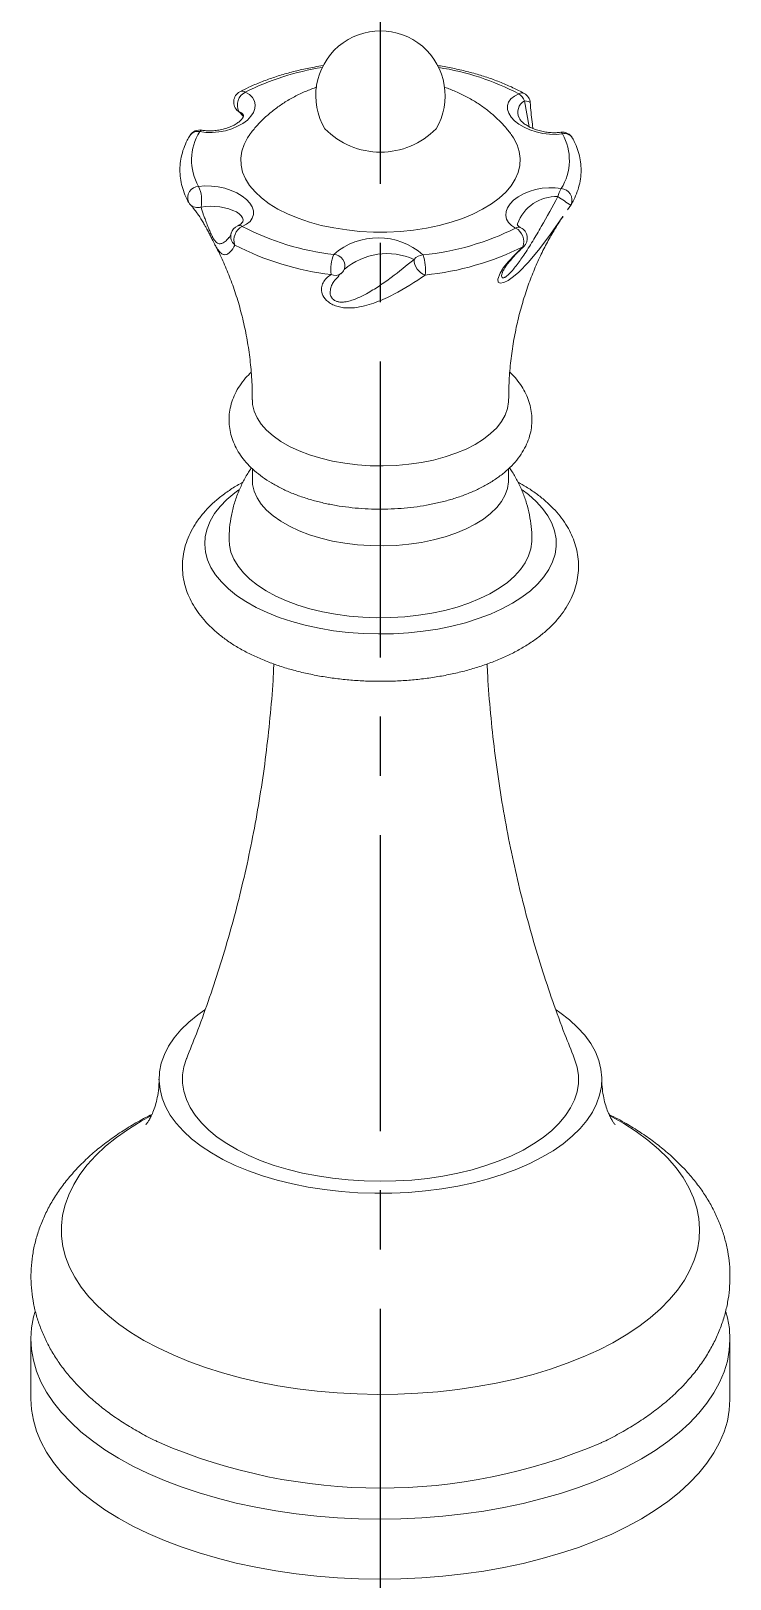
# Paper-space layout '_Trimetric' of a CAD drawing. Header units: millimetres. Extents: x -15 to 41, y -204747 to 204733.
# Drawn here: x -15 to 15, y -7.7 to 58.7 of the extents above; entities that cross this region are included whole.
import ezdxf

# ---------------------------------------------------------------- set-up
doc = ezdxf.new("R2010")
doc.units = ezdxf.units.MM
doc.linetypes.add('CENTERX2', pattern=[20.32, 12.7, -2.54, 2.54, -2.54])

psp = doc.layouts.new('_Trimetric')

# ---------------------------------------------------------------- linework, layer by layer
at = {"color": 7, "linetype": 'CENTERX2'}
psp.add_line((0, -204732.829), (0, 204732.829), dxfattribs=at)
at = {"color": 8, "linetype": 'Continuous', "lineweight": 15}
for p, q in [((-6.075, 55.224), (-5.882, 55.019)), ((6.385, 54.575), (6.176, 55.681))]:
    psp.add_line(p, q, dxfattribs=at)
at = {"color": 7, "linetype": 'Continuous', "lineweight": 15}
for p, q in [((8.168, 51.214), (8.023, 51.006)), ((8.168, 51.213), (8.168, 51.214)), ((-6.535, 49.785), (-6.505, 49.818)), ((-7.124, 49.552), (-7.155, 49.612)), ((-5.5, 39.91), (-5.5, 39.43)), ((5.5, 39.43), (5.5, 39.912)), ((-15, 2.572), (-15, 0)), ((15, 0), (15, 2.572))]:
    psp.add_line(p, q, dxfattribs=at)
at = {"color": 7, "linetype": 'Continuous', "lineweight": 15, "flags": 128}
for points in [[(-5.801, 56.063), (-5.627, 55.955), (-5.496, 55.825), (-5.411, 55.679), (-5.375, 55.521), (-5.388, 55.355), (-5.45, 55.187), (-5.56, 55.022), (-5.714, 54.864), (-5.908, 54.72), (-6.134, 54.593), (-6.387, 54.487), (-6.658, 54.406), (-6.939, 54.352), (-7.221, 54.327), (-7.496, 54.332), (-7.755, 54.366)], [(7.808, 54.272), (7.539, 54.249), (7.256, 54.255), (6.968, 54.29), (6.683, 54.353), (6.411, 54.442), (6.16, 54.554), (5.937, 54.686), (5.749, 54.833), (5.603, 54.992), (5.503, 55.156), (5.452, 55.322), (5.451, 55.483), (5.501, 55.635), (5.6, 55.774), (5.745, 55.894), (5.931, 55.993)], [(5.604, 54.248), (5.71, 54.093), (5.862, 53.804), (5.958, 53.51), (5.999, 53.212), (5.983, 52.914), (5.912, 52.617), (5.786, 52.326), (5.605, 52.042), (5.373, 51.769), (5.09, 51.508), (4.759, 51.263), (4.384, 51.035), (3.969, 50.827), (3.516, 50.64), (3.03, 50.477), (2.516, 50.339), (1.979, 50.227), (1.423, 50.142), (0.854, 50.086), (0.277, 50.057), (-0.303, 50.058), (-0.88, 50.088), (-1.449, 50.146), (-2.004, 50.232), (-2.541, 50.345), (-3.053, 50.484), (-3.538, 50.648), (-3.989, 50.836), (-4.403, 51.045), (-4.776, 51.274), (-5.104, 51.52), (-5.384, 51.781), (-5.615, 52.055), (-5.793, 52.339), (-5.917, 52.631), (-5.985, 52.927), (-5.998, 53.226), (-5.955, 53.524), (-5.856, 53.818), (-5.702, 54.106), (-5.608, 54.243)], [(-7.808, 52.016), (-7.539, 52.039), (-7.256, 52.033), (-6.968, 51.998), (-6.683, 51.935), (-6.411, 51.847), (-6.16, 51.734), (-5.937, 51.603), (-5.749, 51.455), (-5.603, 51.297), (-5.503, 51.133), (-5.452, 50.967), (-5.451, 50.806), (-5.501, 50.653), (-5.6, 50.515), (-5.745, 50.395), (-5.931, 50.296)], [(5.801, 50.226), (5.627, 50.334), (5.496, 50.463), (5.411, 50.609), (5.375, 50.768), (5.388, 50.934), (5.45, 51.102), (5.56, 51.267), (5.714, 51.424), (5.908, 51.569), (6.134, 51.696), (6.387, 51.801), (6.658, 51.882), (6.939, 51.936), (7.221, 51.961), (7.496, 51.957), (7.755, 51.923)], [(5.5, 42.858), (5.498, 42.775), (5.453, 42.489), (5.352, 42.207), (5.197, 41.931), (4.988, 41.665), (4.728, 41.411), (4.42, 41.172), (4.066, 40.951), (3.67, 40.749), (3.237, 40.568), (2.77, 40.411), (2.275, 40.279), (1.757, 40.174), (1.221, 40.096), (0.672, 40.047), (0.116, 40.026), (-0.441, 40.035), (-0.993, 40.072), (-1.535, 40.138), (-2.062, 40.232), (-2.567, 40.353), (-3.046, 40.5), (-3.493, 40.67), (-3.905, 40.864), (-4.277, 41.077), (-4.605, 41.309), (-4.886, 41.557), (-5.116, 41.819), (-5.294, 42.09), (-5.418, 42.37), (-5.486, 42.655), (-5.5, 42.858)], [(5.5, 39.43), (5.498, 39.346), (5.453, 39.06), (5.352, 38.778), (5.197, 38.502), (4.988, 38.236), (4.728, 37.982), (4.42, 37.744), (4.066, 37.522), (3.67, 37.32), (3.237, 37.139), (2.77, 36.983), (2.275, 36.851), (1.757, 36.745), (1.221, 36.668), (0.672, 36.618), (0.116, 36.598), (-0.441, 36.606), (-0.993, 36.644), (-1.535, 36.71), (-2.062, 36.804), (-2.567, 36.924), (-3.046, 37.071), (-3.493, 37.242), (-3.905, 37.435), (-4.277, 37.649), (-4.605, 37.881), (-4.886, 38.129), (-5.116, 38.39), (-5.294, 38.662), (-5.418, 38.942), (-5.486, 39.226), (-5.5, 39.43)], [(6.5, 36.858), (6.498, 36.779), (6.456, 36.471), (6.359, 36.166), (6.208, 35.866), (6.004, 35.576), (5.749, 35.296), (5.444, 35.029), (5.093, 34.778), (4.699, 34.545), (4.265, 34.332), (3.794, 34.14), (3.291, 33.971), (2.759, 33.827), (2.205, 33.709), (1.631, 33.618), (1.044, 33.554), (0.447, 33.518), (-0.153, 33.511), (-0.752, 33.533), (-1.345, 33.583), (-1.926, 33.661), (-2.49, 33.766), (-3.034, 33.897), (-3.551, 34.054), (-4.038, 34.235), (-4.491, 34.438), (-4.905, 34.662), (-5.278, 34.904), (-5.605, 35.163), (-5.885, 35.437), (-6.115, 35.723), (-6.292, 36.018), (-6.416, 36.321), (-6.485, 36.628), (-6.5, 36.858)], [(7.541, 16.69), (7.701, 16.579), (8.105, 16.267), (8.46, 15.94), (8.766, 15.6), (9.021, 15.249), (9.222, 14.889), (9.37, 14.522), (9.462, 14.15), (9.499, 13.776), (9.48, 13.401), (9.406, 13.028), (9.276, 12.659), (9.092, 12.297), (8.855, 11.943), (8.566, 11.599), (8.226, 11.267), (7.838, 10.95), (7.404, 10.649), (6.927, 10.366), (6.409, 10.103), (5.853, 9.861), (5.263, 9.641), (4.642, 9.446), (3.994, 9.275), (3.323, 9.131), (2.632, 9.013), (1.925, 8.923), (1.207, 8.861), (0.483, 8.828), (-0.245, 8.823), (-0.971, 8.847), (-1.692, 8.9), (-2.403, 8.981), (-3.099, 9.089), (-3.777, 9.225), (-4.434, 9.387), (-5.064, 9.575), (-5.664, 9.787), (-6.231, 10.021), (-6.762, 10.278), (-7.253, 10.555), (-7.701, 10.85), (-8.105, 11.162), (-8.46, 11.489), (-8.766, 11.829), (-9.021, 12.18), (-9.222, 12.54), (-9.37, 12.907), (-9.462, 13.279), (-9.499, 13.653), (-9.48, 14.028), (-9.406, 14.401), (-9.276, 14.77), (-9.092, 15.132), (-8.855, 15.487), (-8.566, 15.831), (-8.226, 16.162), (-7.838, 16.479), (-7.54, 16.691)], [(8.317, 14.617), (8.332, 14.581), (8.44, 14.233), (8.494, 13.881), (8.492, 13.529), (8.436, 13.177), (8.324, 12.829), (8.159, 12.487), (7.941, 12.153), (7.671, 11.829), (7.352, 11.517), (6.985, 11.22), (6.572, 10.938), (6.117, 10.675), (5.622, 10.431), (5.091, 10.209), (4.527, 10.009), (3.933, 9.834), (3.314, 9.683), (2.674, 9.559), (2.016, 9.462), (1.345, 9.392), (0.665, 9.35), (-0.019, 9.337), (-0.703, 9.352), (-1.382, 9.395), (-2.053, 9.466), (-2.71, 9.565), (-3.349, 9.691), (-3.967, 9.843), (-4.559, 10.02), (-5.121, 10.221), (-5.651, 10.444), (-6.143, 10.689), (-6.596, 10.954), (-7.006, 11.236), (-7.371, 11.534), (-7.687, 11.847), (-7.954, 12.171), (-8.17, 12.506), (-8.332, 12.849), (-8.44, 13.197), (-8.494, 13.548), (-8.492, 13.901), (-8.436, 14.252), (-8.324, 14.6), (-8.317, 14.617)], [(14.828, 3.736), (14.895, 3.486), (14.975, 3.021), (15, 2.554), (14.971, 2.088), (14.887, 1.623), (14.748, 1.162), (14.556, 0.706), (14.311, 0.257), (14.013, -0.184), (13.665, -0.615), (13.266, -1.034), (12.819, -1.44), (12.326, -1.831), (11.787, -2.207), (11.205, -2.564), (10.583, -2.903), (9.922, -3.223), (9.224, -3.521), (8.493, -3.796), (7.731, -4.049), (6.941, -4.277), (6.126, -4.48), (5.288, -4.658), (4.431, -4.809), (3.557, -4.934), (2.671, -5.031), (1.775, -5.1), (0.872, -5.141), (-0.033, -5.154), (-0.939, -5.139), (-1.841, -5.096), (-2.737, -5.024), (-3.622, -4.925), (-4.494, -4.799), (-5.35, -4.646), (-6.187, -4.466), (-7, -4.261), (-7.789, -4.031), (-8.548, -3.777), (-9.277, -3.499), (-9.972, -3.2), (-10.63, -2.879), (-11.25, -2.539), (-11.828, -2.179), (-12.364, -1.803), (-12.854, -1.41), (-13.297, -1.003), (-13.692, -0.583), (-14.037, -0.152), (-14.331, 0.29), (-14.572, 0.739), (-14.76, 1.196), (-14.895, 1.657), (-14.975, 2.122), (-15, 2.589), (-14.971, 3.055), (-14.887, 3.52), (-14.825, 3.747)], [(15, 0), (15, -0.017), (14.971, -0.484), (14.887, -0.948), (14.748, -1.41), (14.556, -1.866), (14.311, -2.315), (14.013, -2.756), (13.665, -3.186), (13.266, -3.605), (12.819, -4.011), (12.326, -4.403), (11.787, -4.778), (11.205, -5.136), (10.583, -5.475), (9.922, -5.794), (9.224, -6.092), (8.493, -6.368), (7.731, -6.62), (6.941, -6.849), (6.126, -7.052), (5.288, -7.23), (4.431, -7.381), (3.557, -7.505), (2.671, -7.602), (1.775, -7.671), (0.872, -7.712), (-0.033, -7.726), (-0.939, -7.71), (-1.841, -7.667), (-2.737, -7.596), (-3.622, -7.497), (-4.494, -7.371), (-5.35, -7.217), (-6.187, -7.038), (-7, -6.833), (-7.789, -6.602), (-8.548, -6.348), (-9.277, -6.071), (-9.972, -5.771), (-10.63, -5.451), (-11.25, -5.11), (-11.828, -4.751), (-12.364, -4.374), (-12.854, -3.982), (-13.297, -3.575), (-13.692, -3.155), (-14.037, -2.723), (-14.331, -2.282), (-14.572, -1.832), (-14.76, -1.376), (-14.895, -0.914), (-14.975, -0.449), (-15, 0)]]:
    psp.add_lwpolyline(points, dxfattribs=at)
at = {"color": 8, "linetype": 'Continuous', "lineweight": 15, "flags": 128}
for points in [[(-6.075, 55.224), (-6.108, 55.24), (-6.113, 55.244)], [(6.176, 55.681), (6.273, 55.672), (6.35, 55.656), (6.403, 55.635), (6.428, 55.611), (6.429, 55.603)], [(7.808, 54.272), (7.771, 54.324), (7.737, 54.339)], [(-5.96, 50.434), (-5.915, 50.502), (-5.898, 50.585), (-5.918, 50.671), (-5.973, 50.757), (-6.063, 50.84), (-6.185, 50.918), (-6.334, 50.989), (-6.507, 51.049), (-6.697, 51.098), (-6.9, 51.133), (-7.108, 51.155), (-7.315, 51.161), (-7.515, 51.152), (-7.702, 51.128)], [(7.832, 50.73), (7.299, 49.963), (6.84, 49.352), (6.353, 48.769), (5.933, 48.338), (5.712, 48.147), (5.485, 47.986), (5.293, 47.892), (5.135, 47.867), (5.053, 47.914), (5.033, 48.039), (5.13, 48.297), (5.282, 48.53), (5.482, 48.779), (5.777, 49.099), (6.109, 49.426), (6.109, 49.426)], [(6.148, 49.438), (6.135, 49.429), (6.109, 49.426)], [(6.075, 39.004), (6.356, 38.793), (6.682, 38.504), (6.958, 38.202), (7.183, 37.888), (7.354, 37.566), (7.472, 37.237), (7.533, 36.904), (7.539, 36.57), (7.49, 36.236), (7.385, 35.906), (7.225, 35.582), (7.011, 35.267), (6.746, 34.962), (6.431, 34.669), (6.068, 34.392), (5.66, 34.132), (5.211, 33.891), (4.722, 33.671), (4.199, 33.473), (3.645, 33.299), (3.064, 33.15), (2.46, 33.027), (1.837, 32.932), (1.202, 32.865), (0.557, 32.826), (-0.092, 32.815), (-0.74, 32.834), (-1.382, 32.881), (-2.015, 32.956), (-2.632, 33.059), (-3.23, 33.189), (-3.804, 33.345), (-4.35, 33.526), (-4.864, 33.731), (-5.342, 33.957), (-5.78, 34.204), (-6.175, 34.469), (-6.525, 34.75), (-6.826, 35.047), (-7.077, 35.355), (-7.275, 35.673), (-7.42, 35.999), (-7.509, 36.33), (-7.543, 36.664), (-7.522, 36.998), (-7.444, 37.33), (-7.311, 37.657), (-7.125, 37.978), (-6.885, 38.288), (-6.595, 38.587), (-6.255, 38.872), (-6.081, 39)], [(9.862, 12.147), (10.438, 11.82), (10.98, 11.47), (11.477, 11.102), (11.928, 10.72), (12.331, 10.323), (12.685, 9.914), (12.987, 9.494), (13.238, 9.066), (13.434, 8.63), (13.577, 8.188), (13.665, 7.743), (13.698, 7.295), (13.676, 6.848), (13.599, 6.402), (13.467, 5.959), (13.281, 5.522), (13.041, 5.092), (12.749, 4.67), (12.406, 4.259), (12.012, 3.859), (11.57, 3.474), (11.082, 3.104), (10.549, 2.75), (9.974, 2.414), (9.358, 2.098), (8.705, 1.803), (8.016, 1.53), (7.296, 1.279), (6.546, 1.053), (5.769, 0.852), (4.97, 0.676), (4.15, 0.527), (3.314, 0.405), (2.464, 0.31), (1.604, 0.244), (0.738, 0.206), (-0.131, 0.196), (-0.999, 0.214), (-1.864, 0.261), (-2.721, 0.336), (-3.567, 0.439), (-4.399, 0.569), (-5.212, 0.726), (-6.005, 0.91), (-6.774, 1.118), (-7.516, 1.352), (-8.227, 1.609), (-8.905, 1.89), (-9.547, 2.191), (-10.151, 2.513), (-10.714, 2.854), (-11.234, 3.213), (-11.708, 3.588), (-12.136, 3.978), (-12.514, 4.381), (-12.843, 4.796), (-13.119, 5.22), (-13.343, 5.653), (-13.513, 6.092), (-13.628, 6.536), (-13.689, 6.982), (-13.694, 7.43), (-13.644, 7.877), (-13.54, 8.321), (-13.381, 8.762), (-13.168, 9.196), (-12.902, 9.622), (-12.584, 10.038), (-12.215, 10.444), (-11.797, 10.837), (-11.332, 11.215), (-10.821, 11.577), (-10.267, 11.922), (-9.861, 12.148)]]:
    psp.add_lwpolyline(points, dxfattribs=at)
at = {"color": 7, "linetype": 'Continuous', "lineweight": 15}
for centre, radius, start, end in [((0, 55.907), 2.777, 329.10296, 210.89704), ((-5.801, 55.634), 0.5, 117.79725, 231.28467), ((-5.51, 55.504), 0.63, 117.47546, 206.30749), ((5.524, 55.42), 0.703, 21.78779, 54.58968), ((5.931, 55.564), 0.5, 4.45027, 61.08614), ((0, 56.844), 3.357, 224.76194, 315.23806), ((-7.755, 53.937), 0.5, 78.98972, 149.30348), ((-5.817, 53.147), 2.29, 147.83397, 209.57551), ((7.808, 53.844), 0.5, 28.57133, 98.22745), ((5.817, 53.142), 2.29, 327.83397, 29.57551), ((-9.13, 51.408), 1.456, 348.90415, 24.71316), ((8.601, 51.387), 1.002, 147.65834, 168.96495), ((-7.808, 51.588), 0.5, 208.57133, 222.18139), ((7.755, 51.495), 0.5, 325.73037, 329.30348), ((-5.931, 49.867), 0.5, 112.8616, 163.58659), ((-5.649, 49.723), 0.639, 116.23888, 200.48548), ((-0.734, 60.289), 11.264, 242.52444, 263.50933), ((-0.105, 46.914), 2.896, 48.24903, 131.06369), ((0.647, 60.588), 11.573, 275.83833, 296.44401), ((5.499, 49.649), 0.651, 339.88318, 62.34525), ((5.801, 49.797), 0.5, 314.07421, 63.30084), ((-0.773, 60.025), 11.864, 242.52444, 263.50933), ((0.681, 60.34), 12.19, 275.83833, 296.44401), ((-0.439, 48.466), 1.691, 158.06267, 187.76555), ((1.87, 48.503), 0.574, 94.58976, 138.22574), ((2.133, 48.872), 0.691, 178.88856, 252.15661), ((0.081, 48.442), 1.855, 352.92151, 19.94804), ((-2.007, 48.669), 0.5, 306.89593, 333.63808), ((0.002, 20.219), 24.044, 246.75099, 293.12965)]:
    psp.add_arc(centre, radius, start, end, dxfattribs=at)
at = {"color": 8, "linetype": 'Continuous', "lineweight": 15}
for centre, radius, start, end in [((-0.772, 46.016), 11.236, 98.84562, 116.58794), ((0.831, 46.231), 11.013, 62.41379, 81.2849), ((-5.93, 55.85), 0.25, 58.74996, 114.52159), ((6.06, 55.768), 0.259, 64.31816, 119.98866), ((-6.252, 54.79), 0.469, 38.881, 67.80675), ((6.445, 55.198), 0.552, 119.0962, 206.53577), ((-7.846, 53.972), 0.404, 76.98779, 146.9609), ((-7.657, 54.32), 0.108, 91.40028, 154.94388), ((7.893, 53.865), 0.416, 31.58836, 101.7143), ((-7.782, 51.521), 0.496, 92.9673, 200.37185), ((7.722, 51.425), 0.499, 338.08496, 86.23239), ((-7.842, 51.566), 0.46, 222.51626, 287.76322), ((7.552, 49.801), 1.779, 87.86824, 160.13867), ((14.167, 60.826), 11.331, 234.69351, 238.03487), ((-5.947, 49.877), 0.482, 163.80695, 231.51911), ((-6.059, 50.126), 0.213, 53.0998, 108.11116), ((5.93, 50.026), 0.238, 66.35371, 122.86159), ((-2.021, 48.609), 0.489, 340.67889, 88.3654), ((0.285, 46.31), 2.823, 65.82233, 130.69577), ((-1.938, 48.601), 0.404, 244.12306, 305.36741)]:
    psp.add_arc(centre, radius, start, end, dxfattribs=at)
at = {"color": 7, "linetype": 'Continuous', "lineweight": 15}
for points, knots in [([(-2.458, 57.199), (-2.585, 57.179), (-2.921, 57.127), (-3.448, 57.014), (-4.036, 56.864), (-4.602, 56.689), (-5.142, 56.491), (-5.62, 56.287), (-5.907, 56.141), (-6.034, 56.077)], [0, 0, 0, 0, 0.09501, 0.250499, 0.406182, 0.562102, 0.718299, 0.874807, 1, 1, 1, 1]), ([(6.173, 56.002), (6.091, 56.046), (5.855, 56.173), (5.437, 56.368), (4.913, 56.579), (4.361, 56.767), (3.785, 56.932), (3.187, 57.071), (2.733, 57.161), (2.477, 57.198), (2.43, 57.205)], [0, 0, 0, 0, 0.078384, 0.227056, 0.375514, 0.523733, 0.671712, 0.819471, 0.96704, 1, 1, 1, 1]), ([(-2.733, 56.276), (-2.893, 56.218), (-3.222, 56.099), (-3.691, 55.871), (-4.14, 55.611), (-4.554, 55.32), (-4.933, 55.004), (-5.272, 54.659), (-5.495, 54.405), (-5.595, 54.258), (-5.605, 54.243)], [0, 0, 0, 0, 0.1420446, 0.291178, 0.4368971, 0.5787086, 0.7168578, 0.8519162, 0.9845115, 1, 1, 1, 1]), ([(5.598, 54.251), (5.581, 54.275), (5.476, 54.428), (5.248, 54.686), (4.913, 55.022), (4.541, 55.33), (4.136, 55.613), (3.697, 55.868), (3.235, 56.092), (2.912, 56.212), (2.753, 56.271)], [0, 0, 0, 0, 0.0244158, 0.1565555, 0.2903801, 0.4266779, 0.5662777, 0.7099097, 0.8579479, 1, 1, 1, 1]), ([(-6.113, 55.244), (-6.062, 55.206), (-5.99, 55.152), (-5.925, 55.084), (-5.907, 55.065)], [0, 0, 0, 0, 0.710223, 1, 1, 1, 1]), ([(6.543, 54.5), (6.535, 54.563), (6.495, 54.888), (6.449, 55.255), (6.43, 55.563), (6.427, 55.602)], [0, 0, 0, 0, 0.173664, 0.89282, 1, 1, 1, 1]), ([(-5.89, 55.087), (-5.888, 55.084), (-5.872, 55.067), (-5.876, 55.061), (-5.871, 55.055), (-5.879, 55.018), (-5.914, 54.949), (-5.991, 54.856), (-6.113, 54.751), (-6.276, 54.649), (-6.472, 54.557), (-6.693, 54.481), (-6.924, 54.428), (-7.156, 54.399), (-7.376, 54.394), (-7.545, 54.407), (-7.633, 54.423), (-7.659, 54.428)], [0, 0, 0, 0, 0.014359, 0.0819411, 0.1745296, 0.2528143, 0.3292205, 0.4114167, 0.4924468, 0.5731459, 0.6522593, 0.7277883, 0.7982868, 0.8630248, 0.9221043, 0.9763913, 1, 1, 1, 1]), ([(7.736, 54.339), (7.704, 54.334), (7.606, 54.322), (7.428, 54.316), (7.205, 54.33), (6.974, 54.366), (6.743, 54.424), (6.524, 54.503), (6.327, 54.598), (6.165, 54.703), (6.046, 54.808), (5.977, 54.894), (5.953, 54.944), (5.951, 54.952), (5.951, 54.952)], [0, 0, 0, 0, 0.036393, 0.109625, 0.188843, 0.275572, 0.369865, 0.470884, 0.576866, 0.685265, 0.792971, 0.89692, 0.996982, 1, 1, 1, 1]), ([(-8.185, 54.192), (-8.221, 54.128), (-8.324, 53.948), (-8.454, 53.643), (-8.558, 53.279), (-8.61, 52.913), (-8.612, 52.549), (-8.565, 52.188), (-8.468, 51.832), (-8.355, 51.553), (-8.271, 51.394), (-8.247, 51.349)], [0, 0, 0, 0, 0.071668, 0.200707, 0.328041, 0.453448, 0.577522, 0.701117, 0.824872, 0.949644, 1, 1, 1, 1]), ([(8.185, 51.239), (8.221, 51.304), (8.324, 51.484), (8.454, 51.789), (8.558, 52.153), (8.61, 52.518), (8.612, 52.883), (8.565, 53.244), (8.468, 53.6), (8.355, 53.878), (8.271, 54.037), (8.247, 54.083)], [0, 0, 0, 0, 0.071668, 0.200707, 0.328041, 0.453448, 0.577522, 0.701117, 0.824872, 0.949644, 1, 1, 1, 1]), ([(-8.179, 51.256), (-8.15, 51.223), (-8.091, 51.157), (-7.977, 51.013), (-7.855, 50.848), (-7.737, 50.672), (-7.631, 50.501), (-7.529, 50.326), (-7.433, 50.152), (-7.344, 49.983), (-7.261, 49.818), (-7.197, 49.692), (-7.164, 49.629), (-7.155, 49.612)], [0, 0, 0, 0, 0.137703, 0.2732157, 0.4167923, 0.5244335, 0.6193848, 0.7028892, 0.7785485, 0.8457759, 0.9084776, 0.9762257, 1, 1, 1, 1]), ([(5.501, 42.858), (5.505, 43.134), (5.513, 43.694), (5.587, 44.532), (5.704, 45.363), (5.866, 46.171), (6.067, 46.947), (6.303, 47.687), (6.569, 48.384), (6.856, 49.032), (7.159, 49.628), (7.469, 50.165), (7.697, 50.529), (7.819, 50.7), (7.837, 50.726)], [0, 0, 0, 0, 0.092624, 0.188267, 0.28316, 0.37709, 0.469828, 0.56112, 0.650688, 0.738238, 0.823475, 0.90613, 0.985986, 1, 1, 1, 1]), ([(-6.409, 50.011), (-6.414, 49.992), (-6.427, 49.939), (-6.473, 49.859), (-6.52, 49.783), (-6.524, 49.779), (-6.526, 49.777)], [0, 0, 0, 0, 0.221445, 0.630281, 0.846407, 1, 1, 1, 1]), ([(-5.965, 50.429), (-5.969, 50.425), (-5.979, 50.413), (-6.028, 50.374), (-6.094, 50.343), (-6.125, 50.328)], [0, 0, 0, 0, 0.2166779, 0.626028, 1, 1, 1, 1]), ([(6.025, 50.244), (6.008, 50.253), (5.958, 50.28), (5.906, 50.323), (5.878, 50.358), (5.874, 50.373), (5.87, 50.373), (5.878, 50.399), (5.881, 50.409)], [0, 0, 0, 0, 0.075584, 0.224159, 0.38667, 0.577726, 0.839477, 1, 1, 1, 1]), ([(-7.128, 49.55), (-7.095, 49.491), (-6.954, 49.236), (-6.722, 48.737), (-6.437, 48.053), (-6.18, 47.318), (-5.956, 46.543), (-5.772, 45.734), (-5.632, 44.9), (-5.541, 44.049), (-5.499, 43.366), (-5.504, 42.969), (-5.506, 42.859)], [0, 0, 0, 0, 0.032768, 0.141085, 0.252407, 0.366226, 0.481992, 0.599165, 0.717248, 0.835804, 0.954463, 1, 1, 1, 1]), ([(5.227, 48.321), (5.227, 48.322), (5.227, 48.323), (5.245, 48.368), (5.287, 48.447), (5.363, 48.567), (5.479, 48.722), (5.639, 48.914), (5.846, 49.14), (6.02, 49.318), (6.128, 49.421), (6.147, 49.439)], [0, 0, 0, 0, 0.023426, 0.094288, 0.17999, 0.286518, 0.417219, 0.576634, 0.756222, 0.95748, 1, 1, 1, 1]), ([(1.921, 48.213), (1.497, 47.918), (1.047, 47.634), (0.328, 47.262), (0.08, 47.148), (-0.443, 46.951), (-0.718, 46.868), (-1.157, 46.806), (-1.307, 46.796), (-1.619, 46.811), (-1.782, 46.839), (-2.006, 46.921), (-2.079, 46.956), (-2.208, 47.035), (-2.265, 47.08), (-2.409, 47.219), (-2.467, 47.318), (-2.532, 47.5), (-2.54, 47.587), (-2.522, 47.744), (-2.498, 47.817), (-2.386, 48.022), (-2.266, 48.135), (-2.114, 48.238)], [0, 0, 0, 0, 0.25, 0.25, 0.375, 0.375, 0.5, 0.5, 0.5625, 0.5625, 0.625, 0.625, 0.65625, 0.65625, 0.6875, 0.6875, 0.75, 0.75, 0.8125, 0.8125, 0.875, 0.875, 1, 1, 1, 1]), ([(-1.806, 48.185), (-1.798, 48.195), (-1.776, 48.222), (-1.732, 48.254), (-1.705, 48.273)], [0, 0, 0, 0, 0.397824, 1, 1, 1, 1]), ([(-1.562, 48.442), (-1.563, 48.442), (-1.564, 48.439), (-1.557, 48.447), (-1.551, 48.454)], [0, 0, 0, 0, 0.1264976, 1, 1, 1, 1]), ([(-5.547, 44.048), (-5.63, 43.966), (-5.814, 43.784), (-6.045, 43.474), (-6.243, 43.129), (-6.386, 42.776), (-6.473, 42.419), (-6.508, 42.063), (-6.491, 41.711), (-6.426, 41.368), (-6.314, 41.034), (-6.156, 40.71), (-5.953, 40.398), (-5.704, 40.098), (-5.409, 39.812), (-5.07, 39.542), (-4.689, 39.292), (-4.27, 39.063), (-3.818, 38.859), (-3.338, 38.68), (-2.835, 38.527), (-2.312, 38.401), (-1.773, 38.301), (-1.223, 38.229), (-0.665, 38.183), (-0.102, 38.164), (0.462, 38.173), (1.022, 38.209), (1.575, 38.272), (2.117, 38.361), (2.645, 38.478), (3.154, 38.62), (3.643, 38.79), (4.107, 38.985), (4.543, 39.207), (4.947, 39.456), (5.314, 39.73), (5.64, 40.029), (5.918, 40.35), (6.145, 40.688), (6.317, 41.038), (6.433, 41.394), (6.496, 41.751), (6.506, 42.105), (6.466, 42.453), (6.379, 42.793), (6.245, 43.122), (6.067, 43.44), (5.839, 43.745), (5.666, 43.948), (5.558, 44.042), (5.553, 44.047)], [0, 0, 0, 0, 0.017791, 0.039575, 0.060702, 0.081083, 0.100775, 0.119938, 0.138787, 0.157533, 0.176358, 0.195487, 0.215106, 0.235341, 0.256221, 0.277668, 0.299518, 0.321579, 0.343681, 0.36572, 0.387666, 0.409513, 0.431274, 0.452964, 0.474605, 0.496216, 0.517819, 0.539432, 0.561072, 0.582762, 0.604523, 0.62638, 0.648355, 0.670468, 0.692728, 0.715123, 0.73759, 0.75996, 0.782011, 0.803508, 0.824288, 0.844332, 0.863751, 0.882739, 0.901522, 0.920276, 0.939218, 0.958556, 0.978453, 0.998992, 1, 1, 1, 1]), ([(-5.533, 39.942), (-5.566, 39.897), (-5.694, 39.719), (-5.882, 39.383), (-6.1, 38.922), (-6.277, 38.427), (-6.406, 37.904), (-6.486, 37.38), (-6.495, 37.031), (-6.5, 36.858)], [0, 0, 0, 0, 0.050978, 0.201231, 0.350943, 0.517107, 0.681102, 0.842579, 1, 1, 1, 1]), ([(6.498, 36.857), (6.498, 36.875), (6.507, 37.063), (6.475, 37.423), (6.402, 37.927), (6.278, 38.417), (6.113, 38.89), (5.904, 39.34), (5.71, 39.692), (5.574, 39.883), (5.533, 39.942)], [0, 0, 0, 0, 0.015716, 0.172664, 0.327796, 0.481321, 0.63347, 0.78449, 0.934656, 1, 1, 1, 1]), ([(-5.903, 39.325), (-5.985, 39.281), (-6.23, 39.15), (-6.6, 38.905), (-7.009, 38.593), (-7.374, 38.256), (-7.694, 37.9), (-7.962, 37.526), (-8.178, 37.139), (-8.339, 36.745), (-8.446, 36.346), (-8.5, 35.947), (-8.504, 35.552), (-8.457, 35.161), (-8.363, 34.778), (-8.221, 34.404), (-8.034, 34.04), (-7.799, 33.687), (-7.519, 33.345), (-7.192, 33.016), (-6.819, 32.703), (-6.404, 32.409), (-5.949, 32.135), (-5.459, 31.884), (-4.938, 31.658), (-4.389, 31.457), (-3.817, 31.281), (-3.225, 31.131), (-2.616, 31.008), (-1.993, 30.911), (-1.359, 30.84), (-0.719, 30.797), (-0.075, 30.78), (0.569, 30.791), (1.211, 30.828), (1.845, 30.892), (2.47, 30.982), (3.082, 31.099), (3.677, 31.243), (4.254, 31.412), (4.808, 31.607), (5.336, 31.828), (5.837, 32.074), (6.306, 32.345), (6.739, 32.642), (7.134, 32.963), (7.485, 33.306), (7.788, 33.669), (8.039, 34.047), (8.237, 34.437), (8.38, 34.834), (8.47, 35.232), (8.507, 35.63), (8.494, 36.025), (8.431, 36.413), (8.321, 36.793), (8.165, 37.164), (7.962, 37.525), (7.712, 37.874), (7.416, 38.212), (7.074, 38.536), (6.687, 38.842), (6.297, 39.108), (6.023, 39.26), (5.905, 39.326)], [0, 0, 0, 0, 0.008815, 0.026097, 0.0434, 0.060632, 0.077673, 0.094394, 0.110688, 0.12651, 0.141889, 0.156911, 0.171698, 0.186388, 0.201079, 0.215906, 0.230994, 0.246439, 0.262295, 0.278563, 0.295187, 0.312072, 0.329109, 0.346205, 0.363281, 0.380307, 0.397273, 0.414178, 0.431027, 0.447831, 0.464599, 0.481342, 0.49807, 0.514795, 0.531525, 0.54827, 0.56504, 0.581848, 0.598704, 0.615621, 0.632611, 0.649681, 0.666838, 0.684075, 0.701373, 0.718664, 0.735847, 0.752797, 0.769387, 0.785527, 0.801196, 0.816446, 0.831376, 0.846115, 0.860792, 0.875513, 0.890414, 0.90561, 0.921186, 0.937181, 0.953575, 0.970296, 0.987243, 1, 1, 1, 1]), ([(-4.577, 31.531), (-4.588, 31.296), (-4.624, 30.524), (-4.736, 29.221), (-4.911, 27.627), (-5.135, 26.048), (-5.405, 24.487), (-5.72, 22.946), (-6.077, 21.43), (-6.475, 19.94), (-6.913, 18.481), (-7.388, 17.055), (-7.855, 15.768), (-8.178, 14.97), (-8.318, 14.625)], [0, 0, 0, 0, 0.039859, 0.130825, 0.221558, 0.312018, 0.402162, 0.491944, 0.581316, 0.670224, 0.758607, 0.846401, 0.933534, 1, 1, 1, 1]), ([(8.319, 14.626), (8.182, 14.961), (7.858, 15.759), (7.387, 17.056), (6.903, 18.511), (6.458, 20), (6.055, 21.517), (5.695, 23.059), (5.379, 24.623), (5.111, 26.206), (4.888, 27.802), (4.718, 29.41), (4.614, 30.655), (4.584, 31.363), (4.577, 31.531)], [0, 0, 0, 0, 0.064679, 0.153665, 0.243258, 0.333356, 0.423868, 0.51471, 0.605807, 0.697094, 0.788509, 0.879998, 0.971513, 1, 1, 1, 1]), ([(-9.506, 13.715), (-9.505, 13.623), (-9.504, 13.385), (-9.554, 13.031), (-9.636, 12.668), (-9.736, 12.369), (-9.841, 12.13), (-9.935, 11.957), (-10.011, 11.84), (-10.057, 11.778), (-10.079, 11.754), (-10.073, 11.76), (-10.072, 11.761)], [0, 0, 0, 0, 0.08803, 0.230206, 0.352044, 0.477985, 0.594137, 0.701892, 0.803108, 0.89942, 0.992181, 1, 1, 1, 1]), ([(10.073, 11.76), (10.073, 11.76), (10.079, 11.754), (10.058, 11.777), (10.013, 11.837), (9.941, 11.947), (9.854, 12.105), (9.757, 12.318), (9.661, 12.587), (9.575, 12.915), (9.518, 13.295), (9.492, 13.572), (9.5, 13.713), (9.5, 13.714)], [0, 0, 0, 0, 0.006755, 0.099001, 0.193475, 0.291051, 0.392715, 0.499559, 0.612742, 0.733384, 0.862252, 0.999032, 1, 1, 1, 1]), ([(-9.813, 12.203), (-9.904, 12.158), (-10.223, 12.002), (-10.736, 11.705), (-11.351, 11.313), (-11.926, 10.892), (-12.46, 10.446), (-12.95, 9.975), (-13.39, 9.484), (-13.78, 8.975), (-14.115, 8.451), (-14.397, 7.917), (-14.625, 7.374), (-14.799, 6.827), (-14.92, 6.277), (-14.989, 5.726), (-15.008, 5.178), (-14.977, 4.633), (-14.897, 4.094), (-14.769, 3.563), (-14.594, 3.04), (-14.373, 2.528), (-14.104, 2.026), (-13.79, 1.535), (-13.428, 1.057), (-13.019, 0.592), (-12.563, 0.142), (-12.061, -0.29), (-11.514, -0.704), (-10.927, -1.096), (-10.298, -1.463), (-9.814, -1.722), (-9.531, -1.851), (-9.479, -1.874)], [0, 0, 0, 0, 0.014744, 0.051561, 0.088478, 0.125375, 0.162106, 0.198496, 0.234359, 0.269529, 0.303897, 0.33742, 0.370129, 0.402105, 0.433466, 0.464351, 0.494908, 0.525289, 0.555617, 0.586027, 0.616672, 0.647695, 0.679234, 0.711402, 0.744288, 0.777935, 0.812334, 0.847417, 0.883065, 0.919128, 0.955448, 0.991887, 1, 1, 1, 1]), ([(9.437, -1.896), (9.455, -1.888), (9.708, -1.776), (10.169, -1.533), (10.814, -1.167), (11.422, -0.769), (11.993, -0.346), (12.522, 0.104), (13.006, 0.577), (13.44, 1.07), (13.823, 1.581), (14.152, 2.107), (14.427, 2.642), (14.649, 3.185), (14.816, 3.733), (14.931, 4.284), (14.994, 4.834), (15.007, 5.382), (14.97, 5.926), (14.884, 6.464), (14.75, 6.995), (14.57, 7.516), (14.343, 8.027), (14.069, 8.528), (13.749, 9.017), (13.381, 9.494), (12.966, 9.957), (12.505, 10.405), (11.997, 10.835), (11.446, 11.246), (10.852, 11.635), (10.307, 11.955), (9.949, 12.135), (9.813, 12.203)], [0, 0, 0, 0, 0.0028431, 0.0394457, 0.0761926, 0.11303, 0.1498293, 0.1864434, 0.2226947, 0.2583983, 0.2933946, 0.3275811, 0.360926, 0.3934652, 0.4252859, 0.456509, 0.4872743, 0.5177305, 0.5480301, 0.578289, 0.6086485, 0.6392592, 0.6702656, 0.7018003, 0.7339763, 0.7668754, 0.8005359, 0.8349414, 0.8700176, 0.9056409, 0.9416585, 0.9779151, 1, 1, 1, 1])]:
    psp.add_open_spline(points, degree=3, knots=knots, dxfattribs=at)
at = {"color": 8, "linetype": 'Continuous', "lineweight": 15}
for points, knots in [([(5.235, 48.318), (5.226, 48.295), (5.195, 48.22), (5.198, 48.138), (5.228, 48.099), (5.267, 48.09), (5.309, 48.1), (5.39, 48.144), (5.507, 48.241), (5.664, 48.409), (5.885, 48.682), (6.18, 49.101), (6.536, 49.667), (7.028, 50.506), (7.382, 51.149), (7.618, 51.579)], [0, 0, 0, 0, 0.0192546, 0.0634908, 0.0877287, 0.0970577, 0.1230126, 0.1366158, 0.1803438, 0.2344328, 0.2898545, 0.4050457, 0.5527682, 0.7011364, 1, 1, 1, 1]), ([(-7.702, 51.128), (-7.671, 51.026), (-7.63, 50.887), (-7.533, 50.628), (-7.456, 50.426), (-7.369, 50.206), (-7.282, 49.998), (-7.225, 49.88), (-7.182, 49.798), (-7.147, 49.74), (-7.092, 49.663), (-7.028, 49.597), (-6.954, 49.56), (-6.858, 49.549), (-6.736, 49.598), (-6.622, 49.685), (-6.554, 49.763), (-6.535, 49.785)], [0, 0, 0, 0, 0.1807915, 0.2473796, 0.3149648, 0.3902554, 0.4359048, 0.460917, 0.4705441, 0.4973281, 0.511366, 0.5564909, 0.612308, 0.6695003, 0.7883716, 0.9408135, 1, 1, 1, 1]), ([(-6.247, 49.5), (-6.309, 49.39), (-6.402, 49.225), (-6.571, 49.104), (-6.7, 49.073), (-6.816, 49.12), (-6.913, 49.213), (-6.998, 49.329), (-7.067, 49.443), (-7.115, 49.535), (-7.124, 49.552)], [0, 0, 0, 0, 0.323332, 0.48693, 0.651599, 0.785741, 0.853888, 0.923484, 0.985414, 1, 1, 1, 1]), ([(-1.791, 48.171), (-1.868, 48.095), (-1.996, 47.969), (-2.102, 47.762), (-2.164, 47.566), (-2.164, 47.371), (-2.085, 47.212), (-1.997, 47.138), (-1.915, 47.093), (-1.838, 47.068), (-1.702, 47.048), (-1.521, 47.055), (-1.29, 47.108), (-0.972, 47.221), (-0.556, 47.428), (-0.054, 47.739), (0.637, 48.227), (1.119, 48.621), (1.442, 48.885)], [0, 0, 0, 0, 0.077107, 0.127415, 0.178477, 0.23536, 0.269849, 0.288746, 0.296019, 0.316255, 0.326861, 0.360954, 0.403124, 0.446334, 0.536143, 0.651315, 0.76699, 1, 1, 1, 1])]:
    psp.add_open_spline(points, degree=3, knots=knots, dxfattribs=at)

doc.saveas('drawing.dxf')
